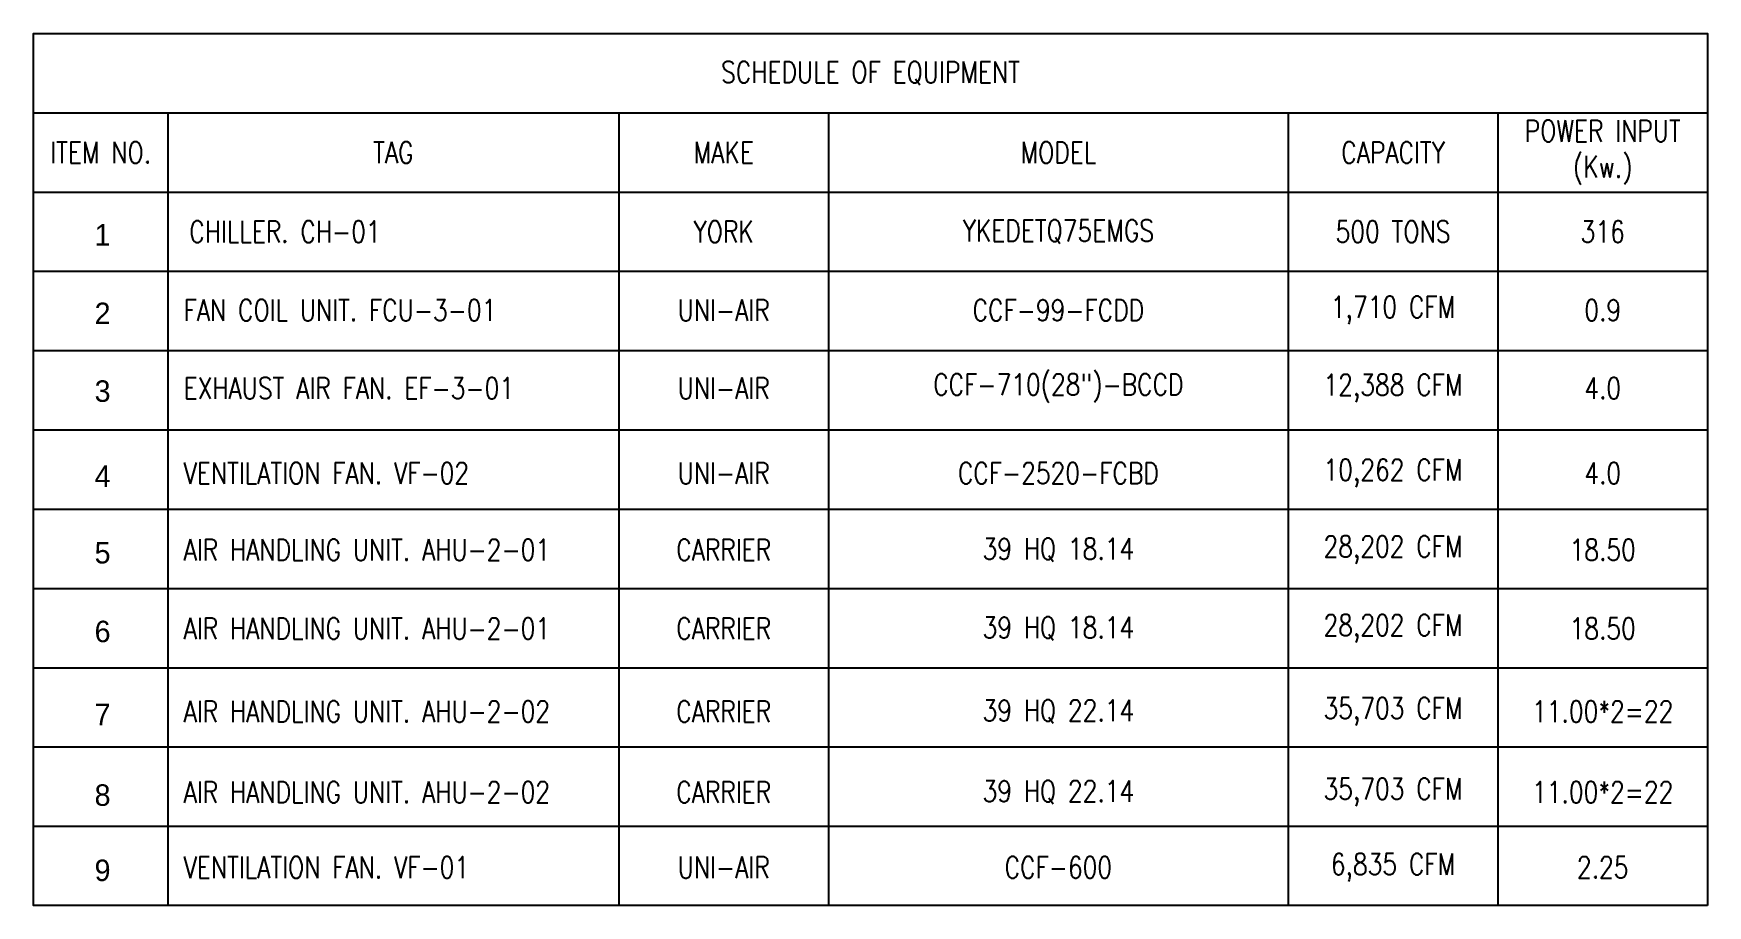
# Model space of a CAD drawing. Extents: x 1264 to 8183, y -10806 to -8316.
# Drawn here: x 7404 to 8183, y -9331 to -8925 of the extents above; entities that cross this region are included whole.
import ezdxf

# ---------------------------------------------------------------- set-up
doc = ezdxf.new("R2010")
doc.units = 0
doc.header["$LTSCALE"] = 200
doc.header["$MEASUREMENT"] = 0
doc.layers.add('MS-PL-TEXT', color=3, linetype='CONTINUOUS')

msp = doc.modelspace()

# ---------------------------------------------------------------- texts
at = {"layer": 'MS-PL-TEXT', "color": 7, "lineweight": -3, "char_height": 10}
for s, insert, attachment_point in [('{\\Fsimplex|c0;\\W0.8;SCHEDULE OF EQUIPMENT }', (7793.43, -8943.11), 5), ('{\\Fsimplex|c0;\\W0.8;POWER INPUT\\P(Kw.)}', (8134.52, -8980.05), 5), ('{\\Fsimplex|c0;\\W0.8;ITEM NO.}', (7434.79, -8980.05), 5), ('{\\Fsimplex|c0;\\W0.8;TAG}', (7571.13, -8980.05), 5), ('{\\Fsimplex|c0;\\W0.8;MAKE}', (7725.03, -8980.05), 5), ('{\\Fsimplex|c0;\\W0.8;MODEL}', (7880.94, -8980.05), 5), ('{\\Fsimplex|c0;\\W0.8;CAPACITY}', (8036.86, -8980.05), 5), ('1', (7435.7, -9018.43), 5), ('{\\Fsimplex|c0;\\W0.8;CHILLER. CH-01}', (7520.66, -9016.98), 5), ('{\\Fsimplex|c0;\\W0.8;YORK}', (7725.03, -9016.98), 5), ('\\A1;{\\Fsimplex|c0;\\W0.8;YKEDETQ75EMGS}', (7880.94, -9016.98), 5), ('\\A1;{\\Fsimplex|c0;\\W0.8;500 TONS}', (8036.86, -9016.98), 5), ('\\A1;{\\Fsimplex|c0;\\W0.8;316 }', (8134.52, -9016.98), 5), ('2', (7435.7, -9055.03), 5), ('{\\Fsimplex|c0;\\W0.8;FAN COIL UNIT. FCU-3-01}', (7473.42, -9048.58), 1), ('{\\Fsimplex|c0;\\W0.8;UNI-AIR}', (7725.03, -9053.58), 5), ('\\A1;{\\Fsimplex|c0;\\W0.8;CCF-99-FCDD}', (7880.94, -9053.58), 5), ('\\A1;{\\Fsimplex|c0;\\W0.8;1,710 CFM}', (8036.86, -9053.58), 5), ('\\A1;{\\Fsimplex|c0;\\W0.8;0.9}', (8134.52, -9053.58), 5), ('{\\Fsimplex|c0;\\W0.8;EXHAUST AIR FAN. EF-3-01}', (7473.42, -9084.88), 1), ('{\\Fsimplex|c0;\\W0.8;UNI-AIR}', (7725.03, -9089.88), 5), ('\\A1;{\\Fsimplex|c0;\\W0.8;CCF-710(28")-BCCD}', (7880.94, -9089.88), 5), ('\\A1;{\\Fsimplex|c0;\\W0.8;12,388 CFM}', (8036.86, -9089.88), 5), ('\\A1;{\\Fsimplex|c0;\\W0.8;4.0 }', (8134.52, -9089.88), 5), ('3', (7435.7, -9091.33), 5), ('\\A1;{\\Fsimplex|c0;\\W0.8;10,262 CFM}', (8036.86, -9129.46), 5), ('4', (7435.7, -9130.91), 5), ('{\\Fsimplex|c0;\\W0.8;VENTILATION FAN. VF-02}', (7473.42, -9124.46), 1), ('{\\Fsimplex|c0;\\W0.8;UNI-AIR}', (7725.03, -9129.46), 5), ('\\A1;{\\Fsimplex|c0;\\W0.8;CCF-2520-FCBD}', (7880.94, -9129.46), 5), ('\\A1;{\\Fsimplex|c0;\\W0.8;4.0 }', (8134.52, -9129.46), 5), ('5', (7435.7, -9166.62), 5), ('{\\Fsimplex|c0;\\W0.8;AIR HANDLING UNIT. AHU-2-01}', (7473.42, -9160.17), 1), ('{\\Fsimplex|c0;\\W0.8;CARRIER}', (7725.03, -9165.17), 5), ('\\A1;{\\Fsimplex|c0;\\W0.8;39 HQ 18.14}', (7880.94, -9165.17), 5), ('\\A1;{\\Fsimplex|c0;\\W0.8;28,202 CFM}', (8036.86, -9165.17), 5), ('\\A1;{\\Fsimplex|c0;\\W0.8;18.50}', (8134.52, -9165.17), 5), ('6', (7435.7, -9203.29), 5), ('{\\Fsimplex|c0;\\W0.8;AIR HANDLING UNIT. AHU-2-01}', (7473.42, -9196.84), 1), ('{\\Fsimplex|c0;\\W0.8;CARRIER}', (7725.03, -9201.84), 5), ('\\A1;{\\Fsimplex|c0;\\W0.8;39 HQ 18.14}', (7880.94, -9201.84), 5), ('\\A1;{\\Fsimplex|c0;\\W0.8;28,202 CFM}', (8036.86, -9201.84), 5), ('\\A1;{\\Fsimplex|c0;\\W0.8;18.50}', (8134.52, -9201.84), 5), ('7', (7435.7, -9241.94), 5), ('{\\Fsimplex|c0;\\W0.8;AIR HANDLING UNIT. AHU-2-02}', (7473.42, -9235.49), 1), ('{\\Fsimplex|c0;\\W0.8;CARRIER}', (7725.03, -9240.49), 5), ('\\A1;{\\Fsimplex|c0;\\W0.8;39 HQ 22.14}', (7880.94, -9240.49), 5), ('\\A1;{\\Fsimplex|c0;\\W0.8;35,703 CFM}', (8036.86, -9240.49), 5), ('\\A1;{\\Fsimplex|c0;\\W0.8;11.00*2=22 }', (8134.52, -9240.49), 5), ('\\A1;{\\Fsimplex|c0;\\W0.8;35,703 CFM}', (8036.86, -9278.07), 5), ('8', (7435.7, -9279.52), 5), ('{\\Fsimplex|c0;\\W0.8;AIR HANDLING UNIT. AHU-2-02}', (7473.42, -9273.07), 1), ('{\\Fsimplex|c0;\\W0.8;CARRIER}', (7725.03, -9278.07), 5), ('\\A1;{\\Fsimplex|c0;\\W0.8;39 HQ 22.14}', (7880.94, -9278.07), 5), ('\\A1;{\\Fsimplex|c0;\\W0.8;11.00*2=22 }', (8134.52, -9278.07), 5), ('9', (7435.7, -9314.57), 5), ('{\\Fsimplex|c0;\\W0.8;VENTILATION FAN. VF-01}', (7473.42, -9308.12), 1), ('{\\Fsimplex|c0;\\W0.8;UNI-AIR}', (7725.03, -9313.12), 5), ('\\A1;{\\Fsimplex|c0;\\W0.8;CCF-600}', (7880.94, -9313.12), 5), ('\\A1;{\\Fsimplex|c0;\\W0.8;6,835 CFM}', (8036.86, -9313.12), 5), ('\\A1;{\\Fsimplex|c0;\\W0.8;2.25 }', (8134.52, -9313.12), 5)]:
    msp.add_mtext(s, dxfattribs=dict(at, insert=insert, attachment_point=attachment_point))

# ---------------------------------------------------------------- linework, layer by layer
at = {"layer": 'MS-PL-TEXT', "lineweight": -3}
for p, q in [((7403.52, -8961.58), (8183.35, -8961.58)), ((7466.06, -8961.58), (7466.06, -9330.9)), ((7676.2, -8961.58), (7676.2, -9330.9)), ((7773.85, -8961.58), (7773.85, -9330.9)), ((7988.03, -8961.58), (7988.03, -9330.9)), ((8085.69, -8961.58), (8085.69, -9330.9)), ((7403.52, -8998.51), (8183.35, -8998.51)), ((7403.52, -9035.44), (8183.35, -9035.44)), ((7403.52, -9072.38), (8183.35, -9072.38)), ((7403.52, -9109.31), (8183.35, -9109.31)), ((7403.52, -9146.24), (8183.35, -9146.24)), ((7403.52, -9183.17), (8183.35, -9183.17)), ((7403.52, -9220.11), (8183.35, -9220.11)), ((7403.52, -9257.04), (8183.35, -9257.04)), ((7403.52, -9293.97), (8183.35, -9293.97))]:
    msp.add_line(p, q, dxfattribs=at)
msp.add_lwpolyline([(8183.35, -9330.9), (7403.52, -9330.9), (7403.52, -8924.65), (8183.35, -8924.65)], close=True, dxfattribs=at)

msp.set_redraw_order([(e.dxf.handle, doc.entitydb.next_handle()) for e in msp.query("TEXT MTEXT ATTDEF DIMENSION ARC_DIMENSION")])  # texts and dimensions are drawn at this point

doc.saveas('drawing.dxf')
